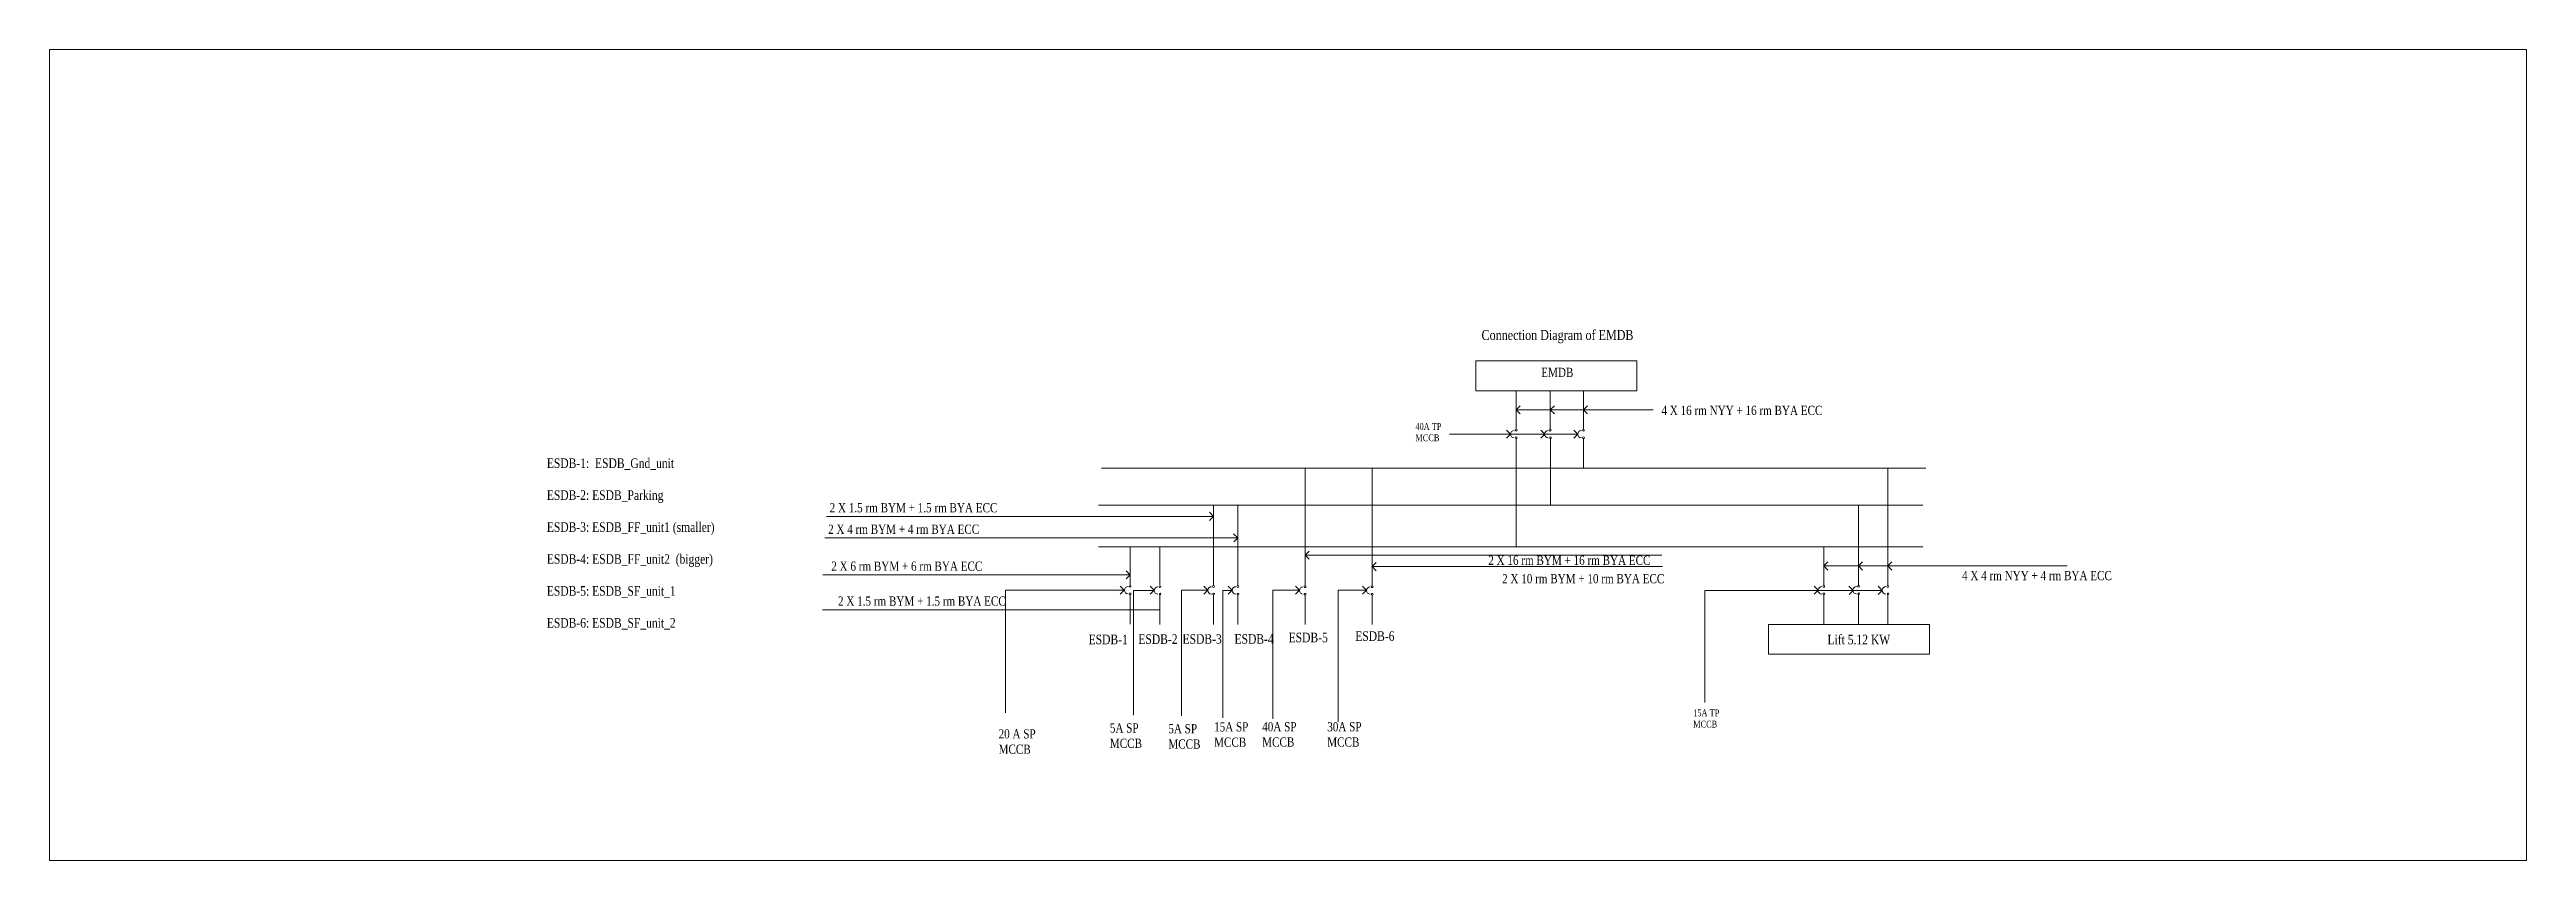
# Model space of a CAD drawing. Header units: inches. Extents: x -13742749 to 88736, y -40897 to 32194776.
# Drawn here: x 59284 to 73203, y -40250 to -35695 of the extents above; entities that cross this region are included whole.
import ezdxf

# ---------------------------------------------------------------- set-up
doc = ezdxf.new("R2010")
doc.units = ezdxf.units.IN
doc.header["$LTSCALE"] = 10
doc.header["$MEASUREMENT"] = 0
doc.linetypes.add('HIDDEN', pattern=[0.375, 0.25, -0.125])
for name, color, linetype, lineweight in [('Lift_pump_switch_text', 106, 'Continuous', 13), ('SDB_TEXT', 10, 'Continuous', 13), ('Switchboard_Diagram_My', 7, 'Continuous', 13)]:
    doc.layers.add(name, color=color, linetype=linetype, lineweight=lineweight)
doc.styles.get("Standard").update_dxf_attribs({"font": 'times.ttf', "width": 0.8})

msp = doc.modelspace()

# ---------------------------------------------------------------- texts
at = {"layer": 'Lift_pump_switch_text', "linetype": 'ByBlock', "ltscale": 10, "char_height": 38.159948, "width": 5137.9154585, "attachment_point": 1}
for s, insert in [('40A TP \\PMCCB', (66959.32399, -37793.39411)), ('15A TP \\PMCCB', (68520.65043, -39401.89439))]:
    msp.add_mtext(s, dxfattribs=dict(at, insert=insert))
at = {"layer": 'SDB_TEXT', "linetype": 'ByBlock', "ltscale": 10, "width": 1913.0686274, "attachment_point": 1}
for s, insert, char_height in [('EMDB', (67666.65057, -37483.08402), 51.688908), ('4 X 16 rm NYY + 16 rm BYA ECC', (68342.10387, -37696.31161), 51.6889078), ('2 X 1.5 rm BYM + 1.5 rm BYA ECC', (63667.79923, -38243.02777), 51.6889078), ('2 X 4 rm BYM + 4 rm BYA ECC', (63659.15168, -38363.96669), 51.6889078), ('2 X 16 rm BYM + 16 rm BYA ECC', (67368.96923, -38538.28778), 51.6889078), ('2 X 6 rm BYM + 6 rm BYA ECC', (63676.82273, -38571.36838), 51.6889078), ('2 X 10 rm BYM + 10 rm BYA ECC', (67446.66783, -38641.57103), 51.6889078), ('4 X 4 rm NYY + 4 rm BYA ECC', (70031.34433, -38624.25556), 51.6889078), ('2 X 1.5 rm BYM + 1.5 rm BYA ECC', (63714.86701, -38767.45998), 51.6889078), ('20 A SP\\PMCCB', (64617.14338, -39513.25162), 51.688908), ('5A SP\\PMCCB', (65242.53401, -39480.18358), 51.688908), ('5A SP\\PMCCB', (65571.1449, -39484.28356), 51.688908), ('15A SP\\PMCCB', (65828.21201, -39473.86932), 51.688908), ('40A SP\\PMCCB', (66098.45012, -39473.10281), 51.688908), ('30A SP\\PMCCB', (66464.03773, -39473.10281), 51.688908)]:
    msp.add_mtext(s, dxfattribs=dict(at, insert=insert, char_height=char_height))
at = {"layer": 'Switchboard_Diagram_My', "linetype": 'HIDDEN', "ltscale": 10, "insert": (67331.14173, -37270.62967), "char_height": 56.1488802, "width": 8180.5550433, "attachment_point": 1}
msp.add_mtext('Connection Diagram of EMDB', dxfattribs=at)
at = {"layer": 'Switchboard_Diagram_My', "linetype": 'ByBlock', "ltscale": 10, "width": 1046.5951689, "attachment_point": 1}
for s, insert, char_height in [('ESDB-1:  ESDB_Gnd_unit\\P\\PESDB-2: ESDB_Parking\\P\\PESDB-3: ESDB_FF_unit1 (smaller)\\P\\PESDB-4: ESDB_FF_unit2\\~ (bigger)\\P\\PESDB-5: ESDB_SF_unit_1\\P\\PESDB-6: ESDB_SF_unit_2 ', (62078.29458, -37991.8613), 53.8080229), ('ESDB-5', (66246.83408, -38971.0001), 53.808023), ('ESDB-6', (66621.29288, -38963.04142), 53.808023), ('ESDB-1', (65122.93178, -38981.91764), 53.808023), ('ESDB-2', (65402.32598, -38980.18899), 53.808023), ('ESDB-3', (65650.79691, -38979.25747), 53.808023), ('ESDB-4', (65942.80615, -38979.19791), 53.808023), ('Lift 5.12 KW ', (69275.35135, -38982.50113), 53.8080229)]:
    msp.add_mtext(s, dxfattribs=dict(at, insert=insert, char_height=char_height))

# ---------------------------------------------------------------- linework, layer by layer
at = {"layer": 'Switchboard_Diagram_My', "linetype": 'ByBlock', "ltscale": 10}
for p, q in [((67525.9802, -37612.57549), (67525.9802, -37826.13004)), ((67525.9802, -37719.49447), (67548.56613, -37696.85695)), ((67525.9802, -37719.35276), (68295.60467, -37719.35276)), ((67548.76798, -37742.23033), (67525.9802, -37719.49447)), ((67717.6383, -37612.57549), (67717.6383, -37826.13004)), ((67717.6383, -37719.49447), (67740.22423, -37696.85695)), ((67740.42608, -37742.23033), (67717.6383, -37719.49447)), ((67903.73927, -37612.57549), (67903.73927, -37826.13004)), ((67903.73927, -37719.49447), (67926.3252, -37696.85695)), ((67926.52705, -37742.23033), (67903.73927, -37719.49447)), ((67871.87812, -37855.87676), (67150.45714, -37855.87676)), ((67471.25724, -37833.14491), (67494.04502, -37855.88077)), ((67494.04502, -37855.88077), (67471.45909, -37878.51829)), ((67663.50826, -37832.91025), (67686.29604, -37855.64611)), ((67686.29604, -37855.64611), (67663.71011, -37878.28362)), ((67849.40715, -37833.05563), (67872.19494, -37855.79149)), ((67872.19494, -37855.79149), (67849.609, -37878.429)), ((67526.24275, -37881.44204), (67526.24275, -38046.67575)), ((67717.90085, -37881.44204), (67717.90085, -38046.67575)), ((67904.00182, -37881.44204), (67904.00182, -38046.67575)), ((65195.03589, -38046.67575), (69827.1725, -38046.67575)), ((66340.1742, -38255.05296), (66340.1742, -38046.67575)), ((66716.79853, -38255.05296), (66716.79853, -38046.67575)), ((67526.24275, -38046.67575), (67526.24275, -38488.00247)), ((67717.90085, -38046.67575), (67717.90085, -38253.96562)), ((69614.44281, -38488.84874), (69614.44281, -38046.67575)), ((65178.30141, -38253.96562), (69810.43803, -38253.96562)), ((65824.62397, -38491.64236), (65824.62397, -38253.96562)), ((65961.38306, -38491.64236), (65961.38306, -38253.96562)), ((66340.1742, -38492.72971), (66340.1742, -38255.05296)), ((66716.79853, -38492.72971), (66716.79853, -38255.05296)), ((69450.00059, -38488.00247), (69450.00059, -38253.96562)), ((65824.62397, -38317.7624), (63649.88894, -38317.7624)), ((65801.8184, -38294.75237), (65824.60618, -38317.48822)), ((65824.60618, -38317.48822), (65802.02024, -38340.12574)), ((65937.98505, -38415.90939), (65960.77284, -38438.64525)), ((65961.38306, -38438.70146), (63641.24151, -38438.70146)), ((65178.30141, -38488.00247), (69810.43803, -38488.00247)), ((65356.06906, -38488.00247), (65356.06906, -38702.60282)), ((65523.78527, -38488.00247), (65523.78527, -38702.60282)), ((65824.62397, -38491.64236), (65824.62397, -38706.24272)), ((65960.77284, -38438.64525), (65938.1869, -38461.28277)), ((65961.38306, -38491.64236), (65961.38306, -38706.24272)), ((66340.1742, -38492.72971), (66340.1742, -38707.33007)), ((66340.1742, -38534.86936), (66362.76013, -38512.23184)), ((66362.96198, -38557.60522), (66340.1742, -38534.86936)), ((66340.1742, -38534.94128), (68343.77401, -38534.94128)), ((66716.79853, -38492.72971), (66716.79853, -38707.33007)), ((69253.93474, -38488.84874), (69253.93474, -38703.4491)), ((69450.00059, -38487.58515), (69450.00059, -38702.18551)), ((69614.44281, -38488.84874), (69614.44281, -38703.4491)), ((65356.47267, -38646.10302), (63628.86796, -38646.10302)), ((65333.68489, -38623.36716), (65356.47267, -38646.10302)), ((65356.47267, -38646.10302), (65333.88674, -38668.74053)), ((66716.79853, -38600.02989), (66739.38446, -38577.39237)), ((66716.79853, -38600.02989), (68347.45182, -38600.02989)), ((66739.58631, -38622.76575), (66716.79853, -38600.02989)), ((69253.93474, -38596.14892), (70621.21842, -38596.14892)), ((69253.93489, -38596.19855), (69276.52083, -38573.56104)), ((69276.72267, -38618.93441), (69253.93489, -38596.19855)), ((69450.00074, -38596.19855), (69472.58668, -38573.56104)), ((69472.78852, -38618.93441), (69450.00074, -38596.19855)), ((69614.44296, -38596.19855), (69637.02889, -38573.56104)), ((69637.23074, -38618.93441), (69614.44296, -38596.19855)), ((65186.69157, -38731.98178), (64656.09988, -38731.98178)), ((64656.09988, -38731.98178), (64656.09988, -39420.45847)), ((65323.73909, -38731.98178), (65186.69157, -38731.98178)), ((65300.95131, -38709.24593), (65323.73909, -38731.98178)), ((65323.73909, -38731.98178), (65301.15315, -38754.6193)), ((65356.33161, -38757.91483), (65356.33161, -38923.14853)), ((65491.92392, -38733.92229), (65375.9479, -38733.92229)), ((65375.9479, -38733.92229), (65375.9479, -39434.47618)), ((65469.45133, -38709.02504), (65492.23912, -38731.7609)), ((65492.23912, -38731.7609), (65469.65318, -38754.39842)), ((65524.04782, -38759.57788), (65524.04782, -38924.81158)), ((65792.85834, -38732.1689), (65644.14799, -38732.1689)), ((65644.14799, -38732.1689), (65644.14799, -39438.77258)), ((65770.07056, -38709.43304), (65792.85834, -38732.1689)), ((65792.85834, -38732.1689), (65770.2724, -38754.80641)), ((65824.88652, -38758.9981), (65824.88652, -38924.2318)), ((65929.52171, -38733.34252), (65877.022, -38733.34252)), ((65877.022, -38733.34252), (65877.022, -39449.34327)), ((65906.88633, -38709.38956), (65929.67411, -38732.12542)), ((65929.67411, -38732.12542), (65907.08817, -38754.76294)), ((65961.64561, -38758.9981), (65961.64561, -38924.2318)), ((66309.02072, -38732.0637), (66158.33199, -38732.0637)), ((66158.33199, -38732.0637), (66158.33199, -39455.34096)), ((66286.23293, -38709.32784), (66309.02072, -38732.0637)), ((66309.02072, -38732.0637), (66286.43478, -38754.70121)), ((66340.43675, -38760.08545), (66340.43675, -38925.31915)), ((66685.19323, -38732.18171), (66526.06802, -38732.18171)), ((66526.06802, -38732.18171), (66526.06802, -39471.97766)), ((66662.40545, -38709.44585), (66685.19323, -38732.18171)), ((66685.19323, -38732.18171), (66662.6073, -38754.81922)), ((66717.06108, -38760.08545), (66717.06108, -38925.31915)), ((69582.58146, -38733.10552), (68586.03475, -38733.10552)), ((68586.03475, -38733.10552), (68586.03475, -39363.14793)), ((69199.46561, -38710.07978), (69222.25339, -38732.81564)), ((69222.25339, -38732.81564), (69199.66746, -38755.45316)), ((69254.19729, -38758.76111), (69254.19729, -38923.99481)), ((69395.90654, -38710.28106), (69418.69432, -38733.01692)), ((69418.69432, -38733.01692), (69396.10839, -38755.65444)), ((69450.26314, -38757.49751), (69450.26314, -38922.73122)), ((69559.88989, -38710.28048), (69582.67767, -38733.01634)), ((69582.67767, -38733.01634), (69560.09174, -38755.65385)), ((69614.70536, -38758.76111), (69614.70536, -38923.99481)), ((65524.04782, -38842.19473), (63627.14094, -38842.19473))]:
    msp.add_line(p, q, dxfattribs=at)
for points in [[(59284.01888, -35695.38932), (73202.98994, -35695.38932), (73202.98994, -40250.23694), (59284.01888, -40250.23694)], [(67298.52073, -37444.7534), (68204.19224, -37444.7534), (68204.19224, -37611.58022), (67298.52073, -37611.58022)], [(68943.58362, -38924.98581), (69849.25513, -38924.98581), (69849.25513, -39091.81263), (68943.58362, -39091.81263)]]:
    msp.add_lwpolyline(points, close=True, dxfattribs=at)
for centre in [(67525.9802, -37834.1233), (67717.6383, -37834.1233), (67903.73927, -37834.1233), (67526.53918, -37875.84197), (67718.19728, -37875.84197), (67904.29825, -37875.84197), (65356.06906, -38710.59609), (65356.62803, -38752.31476), (65523.78527, -38712.25913), (65524.34425, -38753.97781), (65824.62397, -38711.67936), (65825.18295, -38753.39803), (65961.38306, -38711.67936), (65961.94204, -38753.39803), (66340.1742, -38712.76671), (66340.48619, -38755.0972), (66716.79853, -38712.76671), (66717.02919, -38754.99685), (69253.93474, -38711.44236), (69254.49372, -38753.16104), (69450.00059, -38710.17877), (69450.55957, -38751.89745), (69614.44281, -38711.44236), (69615.00179, -38753.16104)]:
    msp.add_circle(centre, 4.98846, dxfattribs=at)
for centre, start in [((67514.84381, -37855.78646), 91.365667073), ((67706.50191, -37855.78646), 91.365667073), ((67892.60288, -37855.78646), 91.365667073), ((65344.93266, -38732.25924), 89.133640239), ((65512.64888, -38733.92229), 89.133640239), ((65813.48758, -38733.34252), 89.133640239), ((65950.24667, -38733.34252), 89.133640239), ((66329.03781, -38734.42987), 89.133640239), ((66705.66214, -38734.42987), 89.133640239), ((69242.79835, -38733.10552), 89.133640239), ((69438.8642, -38731.84193), 89.133640239), ((69603.30642, -38733.10552), 89.133640239)]:
    msp.add_arc(centre, 20.72496, start, 269.133640239, dxfattribs=at)

msp.set_redraw_order([(e.dxf.handle, doc.entitydb.next_handle()) for e in msp.query("TEXT MTEXT ATTDEF DIMENSION ARC_DIMENSION")])  # texts and dimensions are drawn at this point

doc.saveas('drawing.dxf')
